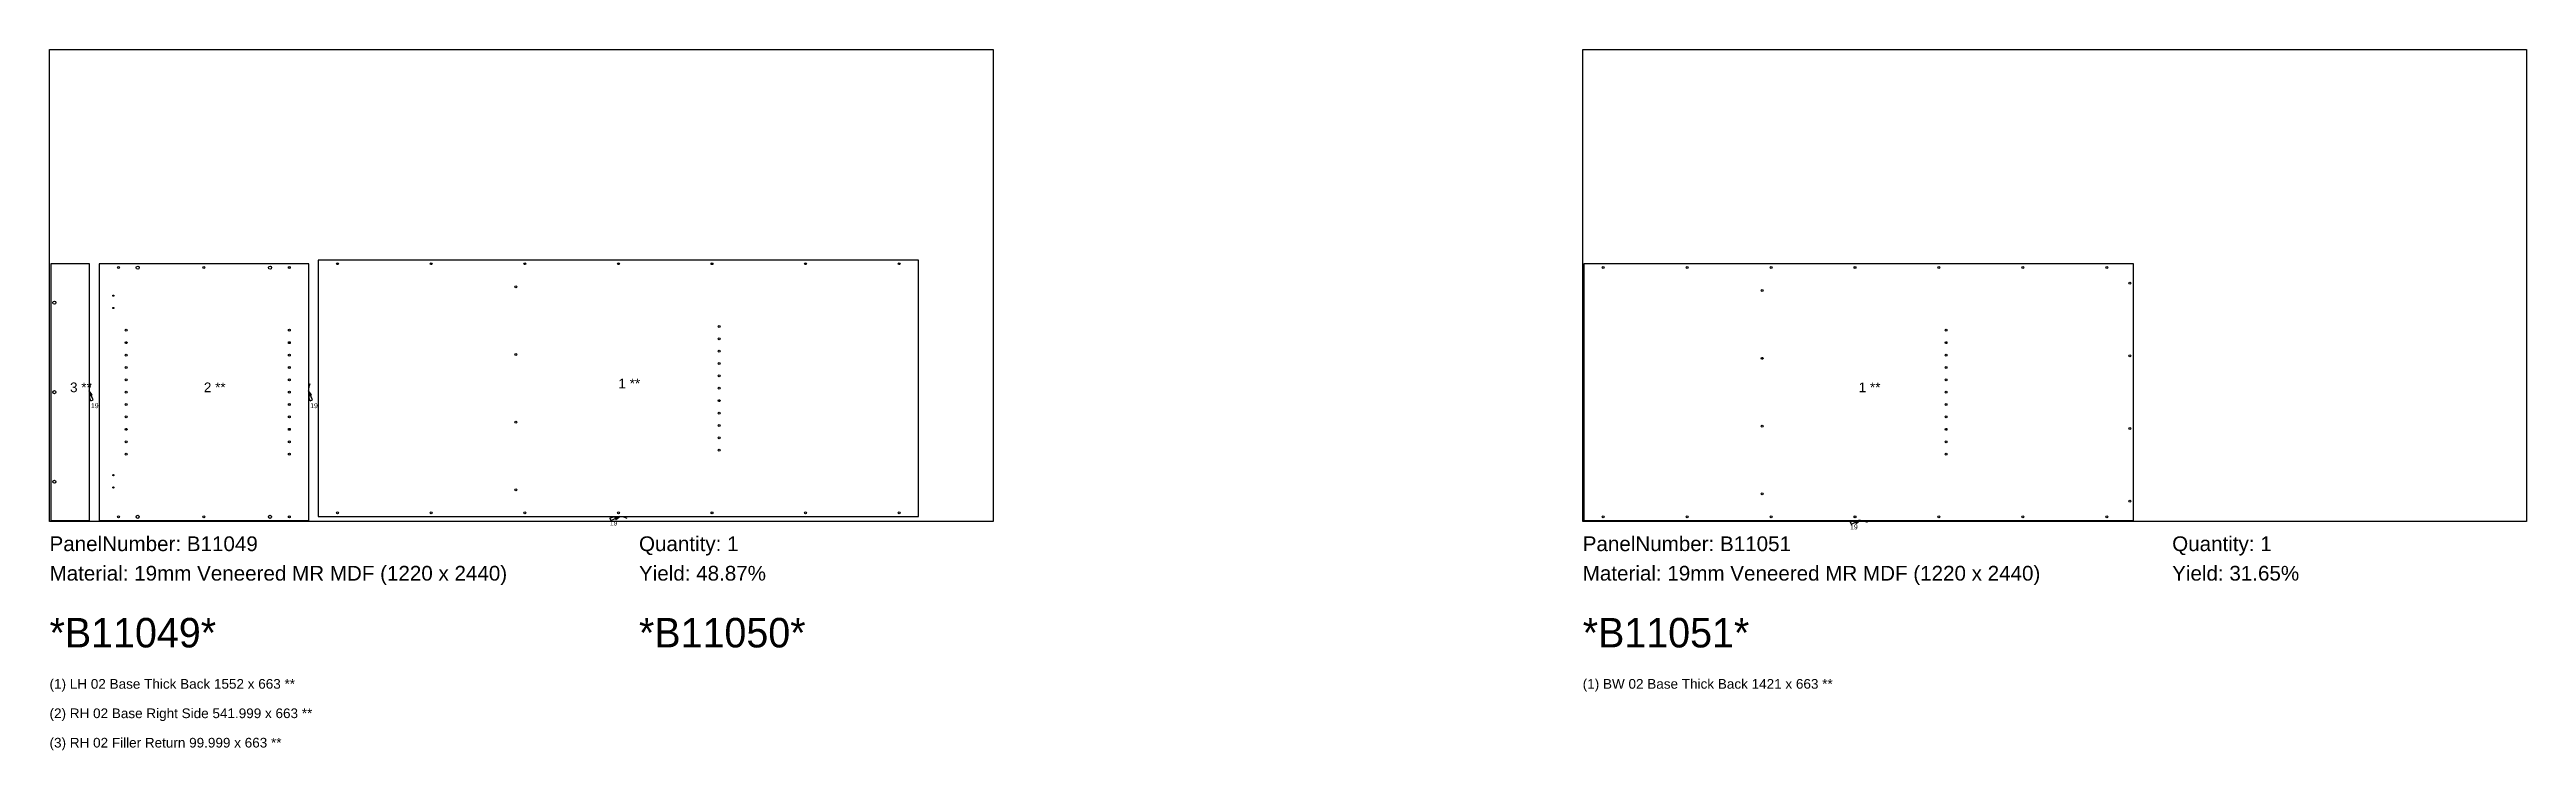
# Model space of a CAD drawing. Header units: inches. Extents: x -5 to 121280, y -1351 to 1225.
# Drawn here: x 95056 to 101460, y -591 to 1220 of the extents above; entities that cross this region are included whole.
import ezdxf

# ---------------------------------------------------------------- set-up
doc = ezdxf.new("R2010")
doc.units = ezdxf.units.IN
doc.header["$MEASUREMENT"] = 0
for name, color, linetype in [('BORDER_Z19P0RT1015', 7, 'Continuous'), ('NESTBORDER_Z19P0', 7, 'Continuous'), ('NESTTEXT', 1, 'Continuous'), ('PLINEDIRECTION', 6, 'Continuous'), ('VBORE_Z11P0', 3, 'Continuous'), ('VBORE_Z12P0', 3, 'Continuous'), ('VBORE_Z19P0', 3, 'Continuous'), ('VBORE_Z2P0', 3, 'Continuous')]:
    doc.layers.add(name, color=color, linetype=linetype)
doc.styles.add('BARCODE', font='3of9.TTF', dxfattribs={"height": 3})
doc.styles.get("Standard").update_dxf_attribs({"font": 'arial.ttf'})

msp = doc.modelspace()

# ---------------------------------------------------------------- texts
at = {"layer": 'NESTTEXT', "color": 1}
for s, height, p in [('3 **', 25, (95109, 334.5)), ('2 **', 25, (95455, 334.5)), ('1 **', 25, (96526.8, 344.6)), ('1 **', 25, (99733.5, 334.5)), ('PanelNumber: B11049', 38.1, (95056, -76.2)), ('Quantity: 1', 38.1, (96580, -76.2)), ('PanelNumber: B11051', 38.1, (99020, -76.2)), ('Quantity: 1', 38.1, (100544, -76.2)), ('Material: 19mm Veneered MR MDF (1220 x 2440)', 38.1, (95056, -152.4)), ('Yield: 48.87%', 38.1, (96580, -152.4)), ('Material: 19mm Veneered MR MDF (1220 x 2440)', 38.1, (99020, -152.4)), ('Yield: 31.65%', 38.1, (100544, -152.4)), ('(1) LH 02 Base Thick Back 1552 x 663 **', 25, (95056, -431.8)), ('(1) BW 02 Base Thick Back 1421 x 663 **', 25, (99020, -431.8)), ('(2) RH 02 Base Right Side 541.999 x 663 **', 25, (95056, -507.8)), ('(3) RH 02 Filler Return 99.999 x 663 **', 25, (95056, -583.8))]:
    msp.add_text(s, height=height, dxfattribs=at).set_placement(p)
at = {"layer": 'NESTTEXT', "color": 1, "style": 'BARCODE'}
for s, p in [('*B11049*', (95056, -325.1)), ('*B11050*', (96580, -325.1)), ('*B11051*', (99020, -325.1))]:
    msp.add_text(s, height=76.2, dxfattribs=at).set_placement(p)
at = {"layer": 'PLINEDIRECTION', "color": 6}
for p in [(95163, 293.3), (95730, 293.3), (96504.5, -9.9), (99711.3, -20)]:
    msp.add_text('19', height=12.7, dxfattribs=at).set_placement(p)

# ---------------------------------------------------------------- linework, layer by layer
at = {"layer": 'BORDER_Z19P0RT1015', "color": 2}
for points in [[(95163, 312.3, -0.103855), (95159, 331.3), (95159, 666), (95059, 666), (95059, 3), (95159, 3), (95159, 337.7, -0.103855), (95163, 356.7)], [(95730, 312.3, -0.103855), (95726, 331.3), (95726, 666), (95184, 666), (95184, 3), (95726, 3), (95726, 337.7, -0.103855), (95730, 356.7)], [(96504.5, 9.1, -0.103855), (96523.6, 13.1), (97302.8, 13.1), (97302.8, 676.1), (95750.8, 676.1), (95750.8, 13.1), (96529.9, 13.1, -0.103855), (96549, 9.1)], [(99711.3, -1, -0.103855), (99730.3, 3), (100444, 3), (100444, 666), (99023, 666), (99023, 3), (99736.7, 3, -0.103855), (99755.7, -1)]]:
    msp.add_lwpolyline(points, format="xyb", dxfattribs=at)
at = {"layer": 'NESTBORDER_Z19P0', "color": 2}
for points in [[(95056, 0), (95056, 1220), (97496, 1220), (97496, 0)], [(99020, 0), (99020, 1220), (101460, 1220), (101460, 0)]]:
    msp.add_lwpolyline(points, close=True, dxfattribs=at)
at = {"layer": 'PLINEDIRECTION', "color": 6}
for points in [[(95163, 312.3), (95168.8, 314.8), (95158.6, 338.1), (95160.8, 325.2), (95166.6, 327.7), (95158.6, 338.1), (95162.3, 325.8), (95165.2, 327.1), (95158.6, 338.1)], [(95730, 312.3), (95735.8, 314.8), (95725.6, 338.1), (95727.8, 325.2), (95733.6, 327.7), (95725.6, 338.1), (95729.3, 325.8), (95732.2, 327.1), (95725.6, 338.1)], [(96504.5, 9.1), (96507.1, 3.2), (96530.3, 13.5), (96517.4, 11.3), (96520, 5.4), (96530.3, 13.5), (96518.1, 9.8), (96519.4, 6.9), (96530.3, 13.5)], [(99711.3, -1), (99713.8, -6.8), (99737.1, 3.4), (99724.2, 1.2), (99726.7, -4.6), (99737.1, 3.4), (99724.8, -0.3), (99726.1, -3.2), (99737.1, 3.4)]]:
    msp.add_lwpolyline(points, dxfattribs=at)
at = {"layer": 'VBORE_Z11P0', "color": 3}
for centre in [(95254, 494.5), (95254, 462.5), (95676, 494.5), (95676, 462.5), (96787, 504.6), (96787, 504.6), (96787, 472.6), (96787, 472.6), (99959.3, 494.5), (99959.3, 494.5), (99959.3, 462.5), (99959.3, 462.5), (95254, 430.5), (95254, 398.5), (95676, 430.5), (95676, 398.5), (96787, 440.6), (96787, 440.6), (96787, 408.6), (96787, 408.6), (99959.3, 430.5), (99959.3, 430.5), (99959.3, 398.5), (99959.3, 398.5), (95254, 366.5), (95254, 334.5), (95676, 366.5), (95676, 334.5), (96787, 376.6), (96787, 376.6), (96787, 344.6), (96787, 344.6), (99959.3, 366.5), (99959.3, 366.5), (99959.3, 334.5), (99959.3, 334.5), (95254, 302.5), (95254, 270.5), (95676, 302.5), (95676, 270.5), (96787, 312.6), (96787, 312.6), (96787, 280.6), (96787, 280.6), (99959.3, 302.5), (99959.3, 302.5), (99959.3, 270.5), (99959.3, 270.5), (95254, 238.5), (95254, 206.5), (95676, 238.5), (95676, 206.5), (96787, 248.6), (96787, 248.6), (96787, 216.6), (96787, 216.6), (99959.3, 238.5), (99959.3, 238.5), (99959.3, 206.5), (99959.3, 206.5), (95254, 174.5), (95676, 174.5), (96787, 184.6), (96787, 184.6), (99959.3, 174.5), (99959.3, 174.5)]:
    msp.add_circle(centre, 2.5, dxfattribs=at)
at = {"layer": 'VBORE_Z12P0', "color": 3}
for centre in [(95284, 656.5), (95626, 656.5), (95284, 12.5), (95626, 12.5)]:
    msp.add_circle(centre, 4, dxfattribs=at)
at = {"layer": 'VBORE_Z12P0', "color": 1}
for centre in [(95068.5, 566), (95068.5, 334.5), (95068.5, 103)]:
    msp.add_circle(centre, 4, dxfattribs=at)
at = {"layer": 'VBORE_Z19P0', "color": 3}
for centre in [(95234, 656.5), (95455, 656.5), (95676, 656.5), (95800.8, 666.6), (96042.8, 666.6), (96284.8, 666.6), (96526.8, 666.6), (96768.8, 666.6), (97010.8, 666.6), (97252.8, 666.6), (99073, 656.5), (99290, 656.5), (99507, 656.5), (99724, 656.5), (99941, 656.5), (100158, 656.5), (100375, 656.5), (96261.8, 607.1), (99484, 597), (100434.5, 616), (96261.8, 432.1), (99484, 422), (100434.5, 428.3), (96261.8, 257.1), (99484, 247), (100434.5, 240.7), (96261.8, 82.1), (99484, 72), (95234, 12.5), (95455, 12.5), (95676, 12.5), (95800.8, 22.6), (96042.8, 22.6), (96284.8, 22.6), (96526.8, 22.6), (96768.8, 22.6), (97010.8, 22.6), (97252.8, 22.6), (99073, 12.5), (99290, 12.5), (99507, 12.5), (99724, 12.5), (99941, 12.5), (100158, 12.5), (100375, 12.5), (100434.5, 53)]:
    msp.add_circle(centre, 2.5, dxfattribs=at)
at = {"layer": 'VBORE_Z2P0', "color": 3}
for centre in [(95221, 584), (95221, 552), (95221, 120), (95221, 88)]:
    msp.add_circle(centre, 1.5, dxfattribs=at)

msp.set_redraw_order([(e.dxf.handle, doc.entitydb.next_handle()) for e in msp.query("TEXT MTEXT ATTDEF DIMENSION ARC_DIMENSION")])  # texts and dimensions are drawn at this point

doc.saveas('drawing.dxf')
